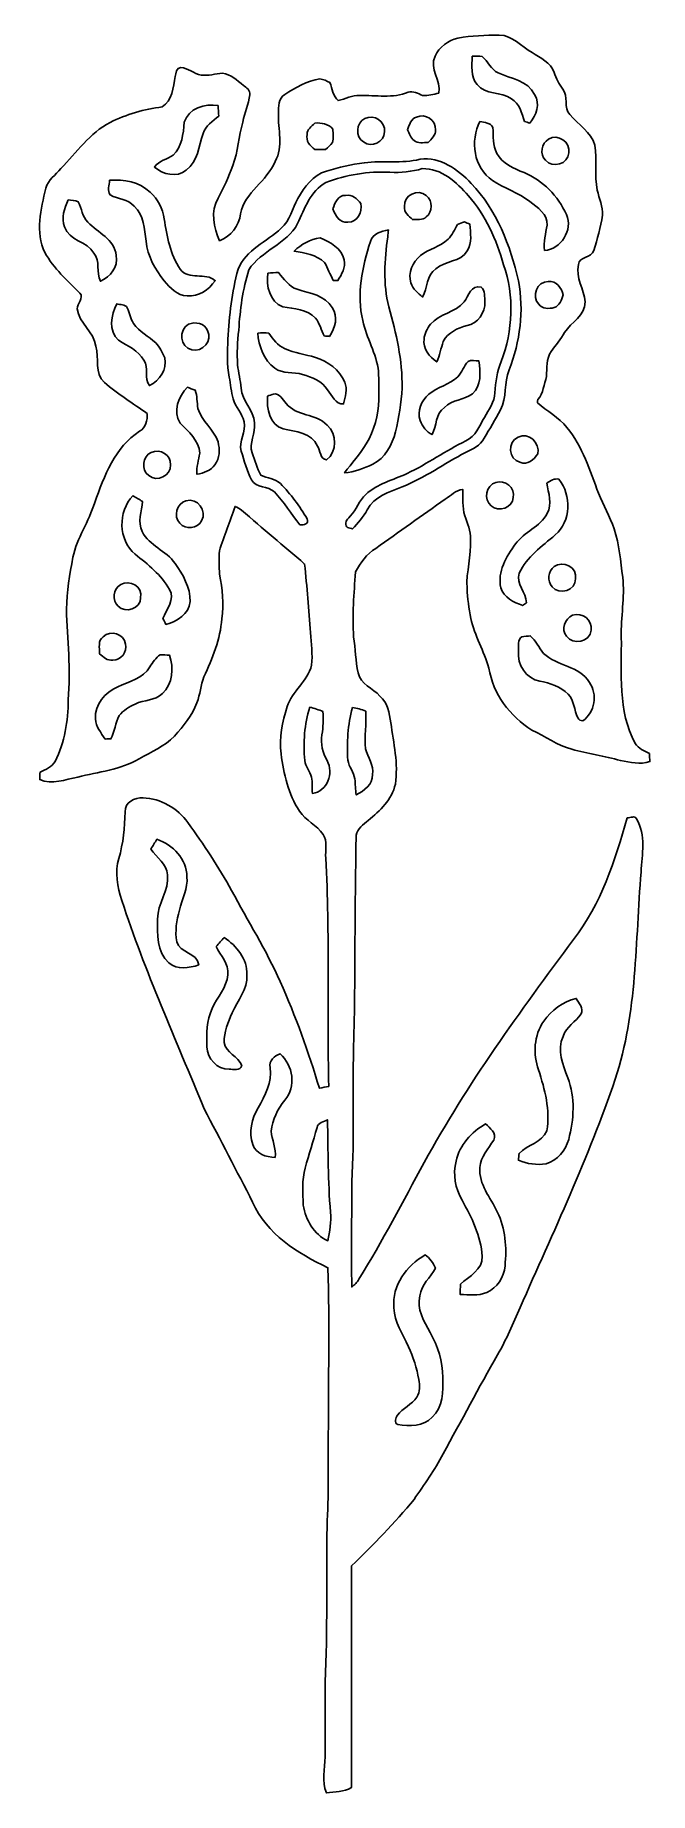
# Model space of a CAD drawing. Header units: centimetres. Extents: x -4.7 to 4.6, y -13.4 to 13.3.
import ezdxf

# ---------------------------------------------------------------- set-up
doc = ezdxf.new("R2010")
doc.units = ezdxf.units.CM
doc.header["$MEASUREMENT"] = 0
doc.layers.add('Camada 1', color=7, linetype='Continuous')

msp = doc.modelspace()

# ---------------------------------------------------------------- linework, layer by layer
at = {"layer": 'Camada 1', "color": 156}
for points, knots in [([(1.35466, 12.93001), (1.41605, 13.07006), (1.55397, 13.17025), (1.7011, 13.20482), (1.7011, 13.20482), (1.90746, 13.24327), (2.11807, 13.24892), (2.32728, 13.25033), (2.32728, 13.25033), (2.53012, 13.25033), (2.66135, 13.07782), (2.82434, 12.98539), (2.82434, 12.98539), (2.94993, 12.90532), (3.10409, 12.83511), (3.15982, 12.68589), (3.15982, 12.68589), (3.19122, 12.59522), (3.22967, 12.50667), (3.28999, 12.43117), (3.28999, 12.43117), (3.38278, 12.32182), (3.29635, 12.15213), (3.39724, 12.04665), (3.39724, 12.04665), (3.52319, 11.89354), (3.71651, 11.78171), (3.77684, 11.5838), (3.77684, 11.5838), (3.81494, 11.35803), (3.76624, 11.12625), (3.81246, 10.90153), (3.81246, 10.90153), (3.83928, 10.77524), (3.89784, 10.65212), (3.88972, 10.52053), (3.88972, 10.52053), (3.86537, 10.33921), (3.81353, 10.16282), (3.75884, 9.98855), (3.75884, 9.98855), (3.73027, 9.8686), (3.54047, 9.90353), (3.52636, 9.77406), (3.52636, 9.77406), (3.48438, 9.57685), (3.60856, 9.3987), (3.62973, 9.2075), (3.62973, 9.2075), (3.62973, 9.00007), (3.41736, 8.90023), (3.31681, 8.74501), (3.31681, 8.74501), (3.2572, 8.6434), (3.18276, 8.55274), (3.11467, 8.45784), (3.11467, 8.45784), (3.03847, 8.34602), (3.05187, 8.20632), (3.04341, 8.07825), (3.04341, 8.07825), (3.00743, 7.95867), (2.99507, 7.82637), (2.91182, 7.72724), (2.91182, 7.72724), (2.91041, 7.71489), (2.90724, 7.69055), (2.90583, 7.67856), (2.90583, 7.67856), (3.05047, 7.54873), (3.23215, 7.46195), (3.35314, 7.30637), (3.35314, 7.30637), (3.5888, 7.01533), (3.7024, 6.65232), (3.83222, 6.30731), (3.83222, 6.30731), (3.90031, 6.12352), (4.00826, 5.95736), (4.06752, 5.77003), (4.06752, 5.77003), (4.14689, 5.53191), (4.16418, 5.28002), (4.19805, 5.03273), (4.19805, 5.03273), (4.23545, 4.73075), (4.1656, 4.43018), (4.17688, 4.12784), (4.17688, 4.12784), (4.18394, 3.58739), (4.12221, 3.01096), (4.38538, 2.516), (4.38538, 2.516), (4.43793, 2.44157), (4.52508, 2.40454), (4.6034, 2.36326), (4.6034, 2.36326), (4.60516, 2.32304), (4.60691, 2.28282), (4.60903, 2.24225), (4.60903, 2.24225), (4.46439, 2.19004), (4.30917, 2.2359), (4.16312, 2.25777), (4.16312, 2.25777), (3.92041, 2.32762), (3.66854, 2.35795), (3.42652, 2.43028), (3.42652, 2.43028), (3.20674, 2.48496), (3.02331, 2.6229), (2.82187, 2.71921), (2.82187, 2.71921), (2.49132, 2.92417), (2.22815, 3.26848), (2.17204, 3.65865), (2.17204, 3.65865), (2.09337, 3.91371), (1.95757, 4.15008), (1.89547, 4.41113), (1.89547, 4.41113), (1.86901, 4.56247), (1.8475, 4.71523), (1.83938, 4.86867), (1.83938, 4.86867), (1.82457, 5.1181), (1.90923, 5.36081), (1.89123, 5.61021), (1.89123, 5.61021), (1.89934, 5.73617), (1.8436, 5.85116), (1.80693, 5.96793), (1.80693, 5.96793), (1.76106, 6.09599), (1.78152, 6.23393), (1.77375, 6.36693), (1.77375, 6.36693), (1.66863, 6.35423), (1.59349, 6.27415), (1.50953, 6.21841), (1.50953, 6.21841), (1.15746, 5.97076), (0.8061, 5.7224), (0.45544, 5.47334), (0.45544, 5.47334), (0.31784, 5.3908), (0.22331, 5.25497), (0.15168, 5.11493), (0.15168, 5.11493), (0.12276, 4.7893), (0.10266, 4.46017), (0.11959, 4.13315), (0.11959, 4.13315), (0.14746, 3.95111), (0.15346, 3.7659), (0.18767, 3.58527), (0.18767, 3.58527), (0.2293, 3.41558), (0.41063, 3.35244), (0.51964, 3.23427), (0.51964, 3.23427), (0.63923, 3.13443), (0.6597, 2.97285), (0.68509, 2.82892), (0.68509, 2.82892), (0.72565, 2.52165), (0.80044, 2.21156), (0.75352, 1.90041), (0.75352, 1.90041), (0.7045, 1.66546), (0.51893, 1.49647), (0.34149, 1.35078), (0.34149, 1.35078), (0.26952, 1.28763), (0.17814, 1.22519), (0.16016, 1.1243), (0.16016, 1.1243), (0.13616, 0.04409), (0.14781, -1.03716), (0.121, -2.11737), (0.121, -2.11737), (0.103, -2.78694), (0.13299, -3.45792), (0.09455, -4.12679), (0.09455, -4.12679), (0.09525, -4.65842), (0.07972, -5.19041), (0.09384, -5.72169), (0.09384, -5.72169), (0.1337, -5.68607), (0.17426, -5.64973), (0.20143, -5.6028), (0.20143, -5.6028), (0.55774, -5.02813), (0.86783, -4.42701), (1.19133, -3.83399), (1.19133, -3.83399), (1.83973, -2.64125), (2.64512, -1.5441), (3.45193, -0.45578), (3.45193, -0.45578), (3.86785, 0.08361), (4.08586, 0.74083), (4.26614, 1.38888), (4.26614, 1.38888), (4.31129, 1.38959), (4.3808, 1.42733), (4.40865, 1.37337), (4.40865, 1.37337), (4.55329, 1.12854), (4.4898, 0.83609), (4.47569, 0.56832), (4.47569, 0.56832), (4.38891, -0.48119), (4.41995, -1.55963), (4.08515, -2.5721), (4.08515, -2.5721), (3.67911, -3.75496), (3.14959, -4.8895), (2.643, -6.03108), (2.643, -6.03108), (2.53434, -6.27203), (2.43769, -6.51968), (2.30152, -6.74722), (2.30152, -6.74722), (2.02035, -7.24464), (1.75012, -7.74876), (1.47778, -8.25146), (1.47778, -8.25146), (1.35325, -8.49453), (1.1885, -8.71361), (1.03645, -8.93974), (1.03645, -8.93974), (0.74507, -9.29674), (0.41875, -9.62377), (0.09065, -9.94692), (0.09065, -9.94692), (0.08502, -11.06699), (0.09243, -12.18706), (0.08678, -13.30749), (0.08678, -13.30749), (-0.02821, -13.37132), (-0.16369, -13.37203), (-0.29104, -13.3865), (-0.29104, -13.3865), (-0.37041, -13.21364), (-0.3108, -13.02315), (-0.31255, -12.84216), (-0.31255, -12.84216), (-0.30973, -12.4647), (-0.31043, -12.08722), (-0.31114, -11.70975), (-0.31114, -11.70975), (-0.2741, -10.92341), (-0.29069, -10.13529), (-0.28222, -9.3479), (-0.28222, -9.3479), (-0.25435, -8.88929), (-0.27164, -8.42892), (-0.26212, -7.9696), (-0.26212, -7.9696), (-0.26175, -7.12257), (-0.24341, -6.2752), (-0.26846, -5.42819), (-0.26846, -5.42819), (-0.72602, -5.21299), (-1.19661, -4.91737), (-1.40899, -4.43723), (-1.40899, -4.43723), (-1.64747, -3.96168), (-1.90076, -3.49355), (-2.14136, -3.01941), (-2.14136, -3.01941), (-2.57562, -1.9745), (-3.03883, -0.93909), (-3.3909, 0.13794), (-3.3909, 0.13794), (-3.45934, 0.34183), (-3.49815, 0.56409), (-3.43605, 0.77435), (-3.43605, 0.77435), (-3.36902, 1.004), (-3.34539, 1.24249), (-3.34115, 1.48061), (-3.34115, 1.48061), (-3.35173, 1.62382), (-3.19334, 1.70039), (-3.06987, 1.69367), (-3.06987, 1.69367), (-2.80175, 1.68098), (-2.54494, 1.53492), (-2.38901, 1.31762), (-2.38901, 1.31762), (-2.1537, 0.9839), (-1.92088, 0.64735), (-1.72755, 0.28716), (-1.72755, 0.28716), (-1.48025, -0.17215), (-1.20332, -0.6156), (-0.99165, -1.09326), (-0.99165, -1.09326), (-0.75564, -1.61678), (-0.56198, -2.1583), (-0.39758, -2.70827), (-0.39758, -2.70827), (-0.35031, -2.69945), (-0.30268, -2.69027), (-0.25505, -2.68111), (-0.25505, -2.68111), (-0.28575, -1.52752), (-0.23459, -0.37253), (-0.30161, 0.77964), (-0.30161, 0.77964), (-0.31184, 0.89923), (-0.27094, 1.03046), (-0.34149, 1.13805), (-0.34149, 1.13805), (-0.43356, 1.28128), (-0.60607, 1.34654), (-0.69885, 1.48978), (-0.69885, 1.48978), (-0.86959, 1.74659), (-0.93802, 2.05634), (-0.9779, 2.35761), (-0.9779, 2.35761), (-1.01247, 2.59997), (-0.9599, 2.84409), (-0.88652, 3.0741), (-0.88652, 3.0741), (-0.8068, 3.30834), (-0.57996, 3.45968), (-0.5154, 3.70099), (-0.5154, 3.70099), (-0.496, 3.86574), (-0.52246, 4.03153), (-0.53445, 4.19593), (-0.53445, 4.19593), (-0.55774, 4.54306), (-0.58561, 4.88984), (-0.62123, 5.23592), (-0.62123, 5.23592), (-0.94014, 5.5065), (-1.25801, 5.77849), (-1.57551, 6.05084), (-1.57551, 6.05084), (-1.60479, 6.07694), (-1.64146, 6.09177), (-1.67604, 6.10763), (-1.67604, 6.10763), (-1.75401, 5.88291), (-1.8408, 5.66137), (-1.91311, 5.43453), (-1.91311, 5.43453), (-1.91981, 5.31671), (-1.92088, 5.19782), (-1.90958, 5.08), (-1.90958, 5.08), (-1.86901, 4.8588), (-1.8415, 4.63125), (-1.87819, 4.40725), (-1.87819, 4.40725), (-1.8923, 4.09468), (-2.02247, 3.80541), (-2.14595, 3.52354), (-2.14595, 3.52354), (-2.20169, 3.39972), (-2.20203, 3.26002), (-2.25248, 3.13443), (-2.25248, 3.13443), (-2.32587, 2.94216), (-2.45604, 2.77812), (-2.59396, 2.62854), (-2.59396, 2.62854), (-2.74179, 2.47049), (-2.94604, 2.39182), (-3.12844, 2.28389), (-3.12844, 2.28389), (-3.411, 2.11454), (-3.7458, 2.08455), (-4.0594, 2.008), (-4.0594, 2.008), (-4.24461, 1.96532), (-4.45099, 1.89476), (-4.63515, 1.96778), (-4.63515, 1.96778), (-4.63408, 1.99565), (-4.63125, 2.05139), (-4.62986, 2.07926), (-4.62986, 2.07926), (-4.54589, 2.12195), (-4.44923, 2.16005), (-4.39878, 2.24508), (-4.39878, 2.24508), (-4.26013, 2.53434), (-4.19981, 2.85537), (-4.20441, 3.17534), (-4.20441, 3.17534), (-4.1656, 3.63395), (-4.21252, 4.09327), (-4.23157, 4.55153), (-4.23157, 4.55153), (-4.22134, 4.81576), (-4.18287, 5.07824), (-4.13173, 5.33752), (-4.13173, 5.33752), (-4.07175, 5.63279), (-3.88832, 5.88081), (-3.80188, 6.16691), (-3.80188, 6.16691), (-3.65441, 6.56483), (-3.49885, 7.01004), (-3.12103, 7.24746), (-3.12103, 7.24746), (-3.02965, 7.3025), (-3.00073, 7.41539), (-3.00567, 7.51592), (-3.00567, 7.51592), (-3.22262, 7.67115), (-3.45298, 7.81085), (-3.65371, 7.98759), (-3.65371, 7.98759), (-3.81458, 8.12587), (-3.72991, 8.35554), (-3.78495, 8.53474), (-3.78495, 8.53474), (-3.81105, 8.75735), (-4.04213, 8.88188), (-4.06681, 9.10378), (-4.06681, 9.10378), (-4.07282, 9.18527), (-3.95851, 9.2657), (-4.02519, 9.34155), (-4.02519, 9.34155), (-4.21745, 9.53099), (-4.42348, 9.71726), (-4.55648, 9.95538), (-4.55648, 9.95538), (-4.70393, 10.26689), (-4.6168, 10.61402), (-4.54235, 10.93187), (-4.54235, 10.93187), (-4.50639, 11.0564), (-4.39525, 11.13437), (-4.31375, 11.22785), (-4.31375, 11.22785), (-4.07846, 11.47303), (-3.87702, 11.76549), (-3.5687, 11.92671), (-3.5687, 11.92671), (-3.3221, 12.05089), (-3.05257, 12.13061), (-2.77812, 12.16166), (-2.77812, 12.16166), (-2.62466, 12.25761), (-2.60914, 12.46187), (-2.58514, 12.62415), (-2.58514, 12.62415), (-2.57104, 12.67318), (-2.56433, 12.75785), (-2.49802, 12.75855), (-2.49802, 12.75855), (-2.38619, 12.75362), (-2.29975, 12.66436), (-2.19109, 12.64567), (-2.19109, 12.64567), (-2.08209, 12.63261), (-1.97555, 12.66472), (-1.86796, 12.67389), (-1.86796, 12.67389), (-1.74025, 12.65943), (-1.64429, 12.56665), (-1.54905, 12.48974), (-1.54905, 12.48974), (-1.50741, 12.44917), (-1.43581, 12.41742), (-1.45204, 12.34686), (-1.45204, 12.34686), (-1.47038, 12.20505), (-1.52505, 12.07205), (-1.55821, 11.93376), (-1.55821, 11.93376), (-1.62348, 11.71715), (-1.62947, 11.48644), (-1.70744, 11.27301), (-1.70744, 11.27301), (-1.77411, 11.10509), (-1.84326, 10.93752), (-1.93145, 10.77912), (-1.93145, 10.77912), (-2.04576, 10.58262), (-2.00483, 10.33073), (-1.90887, 10.1353), (-1.90887, 10.1353), (-1.74412, 10.20091), (-1.60972, 10.36249), (-1.59419, 10.5424), (-1.59419, 10.5424), (-1.53105, 10.87225), (-1.18886, 11.03524), (-1.0682, 11.33651), (-1.0682, 11.33651), (-0.93556, 11.56088), (-1.02763, 11.82229), (-1.01881, 12.06464), (-1.01881, 12.06464), (-1.01599, 12.16413), (-1.02129, 12.29395), (-0.92251, 12.35215), (-0.92251, 12.35215), (-0.75881, 12.45517), (-0.58632, 12.55959), (-0.39088, 12.58675), (-0.39088, 12.58675), (-0.33584, 12.58428), (-0.28787, 12.55183), (-0.23812, 12.53101), (-0.23812, 12.53101), (-0.20284, 12.43824), (-0.19015, 12.32887), (-0.1143, 12.25796), (-0.1143, 12.25796), (-0.00565, 12.28336), (0.09701, 12.34193), (0.21201, 12.33416), (0.21201, 12.33416), (0.45685, 12.34651), (0.71542, 12.28478), (0.94862, 12.38603), (0.94862, 12.38603), (1.02376, 12.40895), (1.09677, 12.36238), (1.16557, 12.33734), (1.16557, 12.33734), (1.24919, 12.33346), (1.33103, 12.3518), (1.41181, 12.37156), (1.41181, 12.37156), (1.4485, 12.56558), (1.26646, 12.74268), (1.35466, 12.93001)], [0, 0, 0, 0, 0.00735294, 0.00735294, 0.00735294, 0.00735294, 0.01470588, 0.01470588, 0.01470588, 0.01470588, 0.02205882, 0.02205882, 0.02205882, 0.02205882, 0.02941176, 0.02941176, 0.02941176, 0.02941176, 0.03676471, 0.03676471, 0.03676471, 0.03676471, 0.04411765, 0.04411765, 0.04411765, 0.04411765, 0.05147059, 0.05147059, 0.05147059, 0.05147059, 0.05882353, 0.05882353, 0.05882353, 0.05882353, 0.06617647, 0.06617647, 0.06617647, 0.06617647, 0.07352941, 0.07352941, 0.07352941, 0.07352941, 0.08088235, 0.08088235, 0.08088235, 0.08088235, 0.08823529, 0.08823529, 0.08823529, 0.08823529, 0.09558824, 0.09558824, 0.09558824, 0.09558824, 0.10294118, 0.10294118, 0.10294118, 0.10294118, 0.11029412, 0.11029412, 0.11029412, 0.11029412, 0.11764706, 0.11764706, 0.11764706, 0.11764706, 0.125, 0.125, 0.125, 0.125, 0.13235294, 0.13235294, 0.13235294, 0.13235294, 0.13970588, 0.13970588, 0.13970588, 0.13970588, 0.14705882, 0.14705882, 0.14705882, 0.14705882, 0.15441176, 0.15441176, 0.15441176, 0.15441176, 0.16176471, 0.16176471, 0.16176471, 0.16176471, 0.16911765, 0.16911765, 0.16911765, 0.16911765, 0.17647059, 0.17647059, 0.17647059, 0.17647059, 0.18382353, 0.18382353, 0.18382353, 0.18382353, 0.19117647, 0.19117647, 0.19117647, 0.19117647, 0.19852941, 0.19852941, 0.19852941, 0.19852941, 0.20588235, 0.20588235, 0.20588235, 0.20588235, 0.21323529, 0.21323529, 0.21323529, 0.21323529, 0.22058824, 0.22058824, 0.22058824, 0.22058824, 0.22794118, 0.22794118, 0.22794118, 0.22794118, 0.23529412, 0.23529412, 0.23529412, 0.23529412, 0.24264706, 0.24264706, 0.24264706, 0.24264706, 0.25, 0.25, 0.25, 0.25, 0.25735294, 0.25735294, 0.25735294, 0.25735294, 0.26470588, 0.26470588, 0.26470588, 0.26470588, 0.27205882, 0.27205882, 0.27205882, 0.27205882, 0.27941176, 0.27941176, 0.27941176, 0.27941176, 0.28676471, 0.28676471, 0.28676471, 0.28676471, 0.29411765, 0.29411765, 0.29411765, 0.29411765, 0.30147059, 0.30147059, 0.30147059, 0.30147059, 0.30882353, 0.30882353, 0.30882353, 0.30882353, 0.31617647, 0.31617647, 0.31617647, 0.31617647, 0.32352941, 0.32352941, 0.32352941, 0.32352941, 0.33088235, 0.33088235, 0.33088235, 0.33088235, 0.33823529, 0.33823529, 0.33823529, 0.33823529, 0.34558824, 0.34558824, 0.34558824, 0.34558824, 0.35294118, 0.35294118, 0.35294118, 0.35294118, 0.36029412, 0.36029412, 0.36029412, 0.36029412, 0.36764706, 0.36764706, 0.36764706, 0.36764706, 0.375, 0.375, 0.375, 0.375, 0.38235294, 0.38235294, 0.38235294, 0.38235294, 0.38970588, 0.38970588, 0.38970588, 0.38970588, 0.39705882, 0.39705882, 0.39705882, 0.39705882, 0.40441176, 0.40441176, 0.40441176, 0.40441176, 0.41176471, 0.41176471, 0.41176471, 0.41176471, 0.41911765, 0.41911765, 0.41911765, 0.41911765, 0.42647059, 0.42647059, 0.42647059, 0.42647059, 0.43382353, 0.43382353, 0.43382353, 0.43382353, 0.44117647, 0.44117647, 0.44117647, 0.44117647, 0.44852941, 0.44852941, 0.44852941, 0.44852941, 0.45588235, 0.45588235, 0.45588235, 0.45588235, 0.46323529, 0.46323529, 0.46323529, 0.46323529, 0.47058824, 0.47058824, 0.47058824, 0.47058824, 0.47794118, 0.47794118, 0.47794118, 0.47794118, 0.48529412, 0.48529412, 0.48529412, 0.48529412, 0.49264706, 0.49264706, 0.49264706, 0.49264706, 0.5, 0.5, 0.5, 0.5, 0.50735294, 0.50735294, 0.50735294, 0.50735294, 0.51470588, 0.51470588, 0.51470588, 0.51470588, 0.52205882, 0.52205882, 0.52205882, 0.52205882, 0.52941176, 0.52941176, 0.52941176, 0.52941176, 0.53676471, 0.53676471, 0.53676471, 0.53676471, 0.54411765, 0.54411765, 0.54411765, 0.54411765, 0.55147059, 0.55147059, 0.55147059, 0.55147059, 0.55882353, 0.55882353, 0.55882353, 0.55882353, 0.56617647, 0.56617647, 0.56617647, 0.56617647, 0.57352941, 0.57352941, 0.57352941, 0.57352941, 0.58088235, 0.58088235, 0.58088235, 0.58088235, 0.58823529, 0.58823529, 0.58823529, 0.58823529, 0.59558824, 0.59558824, 0.59558824, 0.59558824, 0.60294118, 0.60294118, 0.60294118, 0.60294118, 0.61029412, 0.61029412, 0.61029412, 0.61029412, 0.61764706, 0.61764706, 0.61764706, 0.61764706, 0.625, 0.625, 0.625, 0.625, 0.63235294, 0.63235294, 0.63235294, 0.63235294, 0.63970588, 0.63970588, 0.63970588, 0.63970588, 0.64705882, 0.64705882, 0.64705882, 0.64705882, 0.65441176, 0.65441176, 0.65441176, 0.65441176, 0.66176471, 0.66176471, 0.66176471, 0.66176471, 0.66911765, 0.66911765, 0.66911765, 0.66911765, 0.67647059, 0.67647059, 0.67647059, 0.67647059, 0.68382353, 0.68382353, 0.68382353, 0.68382353, 0.69117647, 0.69117647, 0.69117647, 0.69117647, 0.69852941, 0.69852941, 0.69852941, 0.69852941, 0.70588235, 0.70588235, 0.70588235, 0.70588235, 0.71323529, 0.71323529, 0.71323529, 0.71323529, 0.72058824, 0.72058824, 0.72058824, 0.72058824, 0.72794118, 0.72794118, 0.72794118, 0.72794118, 0.73529412, 0.73529412, 0.73529412, 0.73529412, 0.74264706, 0.74264706, 0.74264706, 0.74264706, 0.75, 0.75, 0.75, 0.75, 0.75735294, 0.75735294, 0.75735294, 0.75735294, 0.76470588, 0.76470588, 0.76470588, 0.76470588, 0.77205882, 0.77205882, 0.77205882, 0.77205882, 0.77941176, 0.77941176, 0.77941176, 0.77941176, 0.78676471, 0.78676471, 0.78676471, 0.78676471, 0.79411765, 0.79411765, 0.79411765, 0.79411765, 0.80147059, 0.80147059, 0.80147059, 0.80147059, 0.80882353, 0.80882353, 0.80882353, 0.80882353, 0.81617647, 0.81617647, 0.81617647, 0.81617647, 0.82352941, 0.82352941, 0.82352941, 0.82352941, 0.83088235, 0.83088235, 0.83088235, 0.83088235, 0.83823529, 0.83823529, 0.83823529, 0.83823529, 0.84558824, 0.84558824, 0.84558824, 0.84558824, 0.85294118, 0.85294118, 0.85294118, 0.85294118, 0.86029412, 0.86029412, 0.86029412, 0.86029412, 0.86764706, 0.86764706, 0.86764706, 0.86764706, 0.875, 0.875, 0.875, 0.875, 0.88235294, 0.88235294, 0.88235294, 0.88235294, 0.88970588, 0.88970588, 0.88970588, 0.88970588, 0.89705882, 0.89705882, 0.89705882, 0.89705882, 0.90441176, 0.90441176, 0.90441176, 0.90441176, 0.91176471, 0.91176471, 0.91176471, 0.91176471, 0.91911765, 0.91911765, 0.91911765, 0.91911765, 0.92647059, 0.92647059, 0.92647059, 0.92647059, 0.93382353, 0.93382353, 0.93382353, 0.93382353, 0.94117647, 0.94117647, 0.94117647, 0.94117647, 0.94852941, 0.94852941, 0.94852941, 0.94852941, 0.95588235, 0.95588235, 0.95588235, 0.95588235, 0.96323529, 0.96323529, 0.96323529, 0.96323529, 0.97058824, 0.97058824, 0.97058824, 0.97058824, 0.97794118, 0.97794118, 0.97794118, 0.97794118, 0.98529412, 0.98529412, 0.98529412, 0.98529412, 1, 1, 1, 1]), ([(1.9184, 12.93071), (1.9184, 12.93071), (1.9184, 12.93071), (1.9184, 12.93071), (1.9184, 12.93071), (1.91381, 12.78678), (1.88877, 12.62168), (1.99354, 12.5042), (1.99354, 12.5042), (2.11807, 12.33875), (2.35761, 12.40542), (2.51178, 12.28442), (2.51178, 12.28442), (2.64266, 12.22057), (2.66171, 12.06464), (2.71039, 11.94258), (2.71039, 11.94258), (2.73049, 11.93658), (2.77035, 11.92459), (2.79047, 11.9186), (2.79047, 11.9186), (2.88642, 12.03889), (2.9538, 12.20752), (2.86385, 12.35145), (2.86385, 12.35145), (2.75943, 12.56629), (2.5026, 12.58605), (2.3121, 12.68095), (2.3121, 12.68095), (2.19745, 12.72716), (2.15864, 12.85486), (2.06833, 12.92859), (2.06833, 12.92859), (2.0186, 12.93636), (1.96814, 12.93177), (1.9184, 12.93071)], [0, 0, 0, 0, 0.1, 0.1, 0.1, 0.1, 0.2, 0.2, 0.2, 0.2, 0.3, 0.3, 0.3, 0.3, 0.4, 0.4, 0.4, 0.4, 0.5, 0.5, 0.5, 0.5, 0.6, 0.6, 0.6, 0.6, 0.7, 0.7, 0.7, 0.7, 0.8, 0.8, 0.8, 0.8, 1, 1, 1, 1]), ([(-2.44403, 11.93023), (-2.44403, 11.93023), (-2.44403, 11.93023), (-2.44403, 11.93023), (-2.44403, 11.93023), (-2.45957, 11.75631), (-2.48002, 11.56123), (-2.6109, 11.43176), (-2.6109, 11.43176), (-2.70544, 11.36896), (-2.82716, 11.34779), (-2.89806, 11.25184), (-2.89806, 11.25184), (-2.76647, 11.13931), (-2.56187, 11.08498), (-2.41687, 11.20562), (-2.41687, 11.20562), (-2.23485, 11.33192), (-2.23061, 11.56899), (-2.16005, 11.75843), (-2.16005, 11.75843), (-2.12195, 11.87731), (-2.01117, 11.9454), (-1.92229, 12.02407), (-1.92229, 12.02407), (-1.92546, 12.07698), (-1.92829, 12.12956), (-1.93145, 12.18247), (-1.93145, 12.18247), (-2.12972, 12.21457), (-2.38407, 12.14578), (-2.44403, 11.93023)], [0, 0, 0, 0, 0.11111111, 0.11111111, 0.11111111, 0.11111111, 0.22222222, 0.22222222, 0.22222222, 0.22222222, 0.33333333, 0.33333333, 0.33333333, 0.33333333, 0.44444444, 0.44444444, 0.44444444, 0.44444444, 0.55555556, 0.55555556, 0.55555556, 0.55555556, 0.66666667, 0.66666667, 0.66666667, 0.66666667, 0.77777778, 0.77777778, 0.77777778, 0.77777778, 1, 1, 1, 1]), ([(0.29104, 11.98491), (0.29104, 11.98491), (0.29104, 11.98491), (0.29104, 11.98491), (0.29104, 11.98491), (0.15662, 11.92424), (0.14357, 11.70587), (0.27164, 11.63143), (0.27164, 11.63143), (0.38876, 11.53548), (0.5916, 11.63143), (0.58737, 11.78454), (0.58737, 11.78454), (0.61277, 11.94188), (0.42686, 12.06217), (0.29104, 11.98491)], [0, 0, 0, 0, 0.2, 0.2, 0.2, 0.2, 0.4, 0.4, 0.4, 0.4, 0.6, 0.6, 0.6, 0.6, 1, 1, 1, 1]), ([(1.07492, 12.00996), (1.07492, 12.00996), (1.07492, 12.00996), (1.07492, 12.00996), (1.07492, 12.00996), (0.98743, 11.98562), (0.96767, 11.88966), (0.93627, 11.81734), (0.93627, 11.81734), (0.96273, 11.75914), (0.98178, 11.69211), (1.03681, 11.65331), (1.03681, 11.65331), (1.09502, 11.60144), (1.17863, 11.62685), (1.24919, 11.62226), (1.24919, 11.62226), (1.2975, 11.67906), (1.37159, 11.73162), (1.35995, 11.81593), (1.35995, 11.81593), (1.37548, 11.96057), (1.20438, 12.07028), (1.07492, 12.00996)], [0, 0, 0, 0, 0.14285714, 0.14285714, 0.14285714, 0.14285714, 0.28571429, 0.28571429, 0.28571429, 0.28571429, 0.42857143, 0.42857143, 0.42857143, 0.42857143, 0.57142857, 0.57142857, 0.57142857, 0.57142857, 0.71428571, 0.71428571, 0.71428571, 0.71428571, 1, 1, 1, 1]), ([(-0.58454, 11.74644), (-0.58454, 11.74644), (-0.58454, 11.74644), (-0.58454, 11.74644), (-0.58454, 11.74644), (-0.6043, 11.64907), (-0.54081, 11.5697), (-0.46601, 11.51784), (-0.46601, 11.51784), (-0.41205, 11.51784), (-0.35806, 11.51748), (-0.30373, 11.51678), (-0.30373, 11.51678), (-0.26775, 11.55135), (-0.22789, 11.58309), (-0.19755, 11.62332), (-0.19755, 11.62332), (-0.17814, 11.68964), (-0.19156, 11.75948), (-0.19297, 11.82722), (-0.19297, 11.82722), (-0.26458, 11.90448), (-0.36405, 11.92776), (-0.46637, 11.91683), (-0.46637, 11.91683), (-0.51469, 11.86708), (-0.58737, 11.82546), (-0.58454, 11.74644)], [0, 0, 0, 0, 0.125, 0.125, 0.125, 0.125, 0.25, 0.25, 0.25, 0.25, 0.375, 0.375, 0.375, 0.375, 0.5, 0.5, 0.5, 0.5, 0.625, 0.625, 0.625, 0.625, 0.75, 0.75, 0.75, 0.75, 1, 1, 1, 1]), ([(2.03517, 11.94329), (2.03517, 11.94329), (2.03517, 11.94329), (2.03517, 11.94329), (2.03517, 11.94329), (1.88136, 11.64942), (1.94203, 11.24338), (2.22284, 11.04758), (2.22284, 11.04758), (2.40558, 10.93152), (2.61584, 10.86272), (2.7894, 10.72973), (2.7894, 10.72973), (2.90547, 10.64012), (3.06563, 10.53888), (3.05257, 10.37096), (3.05257, 10.37096), (3.03354, 10.24395), (2.99154, 10.11837), (3.01308, 9.98784), (3.01308, 9.98784), (3.26284, 10.0023), (3.4484, 10.30146), (3.34539, 10.53288), (3.34539, 10.53288), (3.21768, 10.81158), (2.99049, 11.05146), (2.70333, 11.16718), (2.70333, 11.16718), (2.54706, 11.23068), (2.37418, 11.30087), (2.292, 11.45928), (2.292, 11.45928), (2.22003, 11.57816), (2.24472, 11.71998), (2.23166, 11.85086), (2.23166, 11.85086), (2.19709, 11.92671), (2.10397, 11.92388), (2.03517, 11.94329)], [0, 0, 0, 0, 0.09090909, 0.09090909, 0.09090909, 0.09090909, 0.18181818, 0.18181818, 0.18181818, 0.18181818, 0.27272727, 0.27272727, 0.27272727, 0.27272727, 0.36363636, 0.36363636, 0.36363636, 0.36363636, 0.45454545, 0.45454545, 0.45454545, 0.45454545, 0.54545455, 0.54545455, 0.54545455, 0.54545455, 0.63636364, 0.63636364, 0.63636364, 0.63636364, 0.72727273, 0.72727273, 0.72727273, 0.72727273, 0.81818182, 0.81818182, 0.81818182, 0.81818182, 1, 1, 1, 1]), ([(3.07552, 11.6727), (3.07552, 11.6727), (3.07552, 11.6727), (3.07552, 11.6727), (3.07552, 11.6727), (2.96228, 11.61485), (2.93933, 11.44305), (3.0286, 11.35486), (3.0286, 11.35486), (3.13019, 11.22715), (3.37467, 11.297), (3.38101, 11.46457), (3.38101, 11.46457), (3.41417, 11.6279), (3.21451, 11.76513), (3.07552, 11.6727)], [0, 0, 0, 0, 0.2, 0.2, 0.2, 0.2, 0.4, 0.4, 0.4, 0.4, 0.6, 0.6, 0.6, 0.6, 1, 1, 1, 1]), ([(0.28222, 11.31499), (0.28222, 11.31499), (0.28222, 11.31499), (0.28222, 11.31499), (0.28222, 11.31499), (0.08748, 11.29382), (-0.10337, 11.24408), (-0.29138, 11.18975), (-0.29138, 11.18975), (-0.49283, 11.12872), (-0.62583, 10.94986), (-0.72248, 10.77312), (-0.72248, 10.77312), (-0.80856, 10.62425), (-0.84242, 10.44186), (-0.97754, 10.32509), (-0.97754, 10.32509), (-1.19097, 10.1166), (-1.51377, 9.99912), (-1.62913, 9.70492), (-1.62913, 9.70492), (-1.72295, 9.35884), (-1.76213, 9.00041), (-1.78435, 8.6434), (-1.78435, 8.6434), (-1.78681, 8.45219), (-1.81044, 8.25641), (-1.76213, 8.06873), (-1.76213, 8.06873), (-1.73708, 7.96008), (-1.73884, 7.84613), (-1.70532, 7.73888), (-1.70532, 7.73888), (-1.66582, 7.61576), (-1.57161, 7.51804), (-1.53775, 7.39281), (-1.53775, 7.39281), (-1.4993, 7.23969), (-1.62772, 7.09612), (-1.58043, 6.94372), (-1.58043, 6.94372), (-1.53528, 6.79732), (-1.49506, 6.64632), (-1.42487, 6.50945), (-1.42487, 6.50945), (-1.3529, 6.38069), (-1.17722, 6.42267), (-1.0802, 6.32741), (-1.0802, 6.32741), (-0.9292, 6.1796), (-0.82797, 5.99086), (-0.69215, 5.8307), (-0.69215, 5.8307), (-0.62688, 5.82259), (-0.55738, 5.84059), (-0.58173, 5.92242), (-0.58173, 5.92242), (-0.69919, 6.11187), (-0.83043, 6.29673), (-0.98918, 6.45371), (-0.98918, 6.45371), (-1.06715, 6.53661), (-1.19167, 6.52921), (-1.28376, 6.58213), (-1.28376, 6.58213), (-1.3462, 6.68548), (-1.37266, 6.80614), (-1.41427, 6.91832), (-1.41427, 6.91832), (-1.47389, 7.07073), (-1.35643, 7.21924), (-1.38219, 7.37481), (-1.38219, 7.37481), (-1.38852, 7.57202), (-1.57585, 7.70431), (-1.5815, 7.90151), (-1.5815, 7.90151), (-1.59315, 8.0204), (-1.62312, 8.13647), (-1.639, 8.255), (-1.639, 8.255), (-1.64394, 8.43033), (-1.64358, 8.60707), (-1.6196, 8.78098), (-1.6196, 8.78098), (-1.59878, 9.08861), (-1.56138, 9.40082), (-1.46614, 9.69468), (-1.46614, 9.69468), (-1.28057, 9.98714), (-0.89252, 10.08203), (-0.72813, 10.39388), (-0.72813, 10.39388), (-0.62371, 10.62143), (-0.53057, 10.88918), (-0.30056, 11.01901), (-0.30056, 11.01901), (0.00811, 11.13472), (0.34183, 11.1894), (0.67168, 11.17176), (0.67168, 11.17176), (0.83643, 11.16541), (1.00295, 11.18093), (1.16134, 11.22785), (1.16134, 11.22785), (1.45133, 11.23632), (1.68275, 11.02218), (1.85949, 10.81617), (1.85949, 10.81617), (2.12336, 10.51983), (2.28528, 10.15012), (2.39323, 9.77159), (2.39323, 9.77159), (2.56292, 9.29886), (2.53118, 8.77147), (2.35832, 8.30403), (2.35832, 8.30403), (2.29551, 8.1534), (2.26976, 7.99182), (2.2606, 7.82954), (2.2606, 7.82954), (2.25636, 7.68879), (2.16853, 7.57555), (2.10326, 7.45737), (2.10326, 7.45737), (2.02211, 7.33036), (1.97131, 7.16667), (1.82209, 7.10247), (1.82209, 7.10247), (1.51553, 6.95466), (1.23859, 6.75393), (0.93169, 6.60717), (0.93169, 6.60717), (0.71861, 6.51121), (0.48365, 6.44806), (0.30444, 6.29072), (0.30444, 6.29072), (0.20778, 6.19512), (0.16403, 6.06), (0.0695, 5.96229), (0.0695, 5.96229), (0.04655, 5.92807), (0.00141, 5.90161), (0.00387, 5.85576), (0.00387, 5.85576), (-0.01305, 5.7866), (0.05749, 5.78026), (0.10617, 5.76684), (0.10617, 5.76684), (0.18591, 5.85893), (0.26846, 5.94995), (0.32666, 6.05788), (0.32666, 6.05788), (0.4311, 6.25863), (0.66286, 6.32566), (0.85689, 6.40715), (0.85689, 6.40715), (1.19944, 6.53625), (1.4926, 6.76275), (1.81856, 6.92538), (1.81856, 6.92538), (1.92263, 6.97971), (2.04116, 7.03121), (2.09937, 7.14058), (2.09937, 7.14058), (2.18086, 7.28415), (2.26835, 7.42456), (2.34526, 7.57061), (2.34526, 7.57061), (2.44615, 7.75864), (2.39535, 7.98336), (2.47755, 8.17738), (2.47755, 8.17738), (2.64337, 8.6039), (2.70474, 9.07591), (2.61866, 9.52747), (2.61866, 9.52747), (2.49414, 10.06333), (2.28988, 10.59956), (1.90394, 11.00384), (1.90394, 11.00384), (1.70497, 11.21268), (1.43228, 11.41377), (1.12747, 11.36967), (1.12747, 11.36967), (0.85054, 11.297), (0.56232, 11.36015), (0.28222, 11.31499)], [0, 0, 0, 0, 0.02083333, 0.02083333, 0.02083333, 0.02083333, 0.04166667, 0.04166667, 0.04166667, 0.04166667, 0.0625, 0.0625, 0.0625, 0.0625, 0.08333333, 0.08333333, 0.08333333, 0.08333333, 0.10416667, 0.10416667, 0.10416667, 0.10416667, 0.125, 0.125, 0.125, 0.125, 0.14583333, 0.14583333, 0.14583333, 0.14583333, 0.16666667, 0.16666667, 0.16666667, 0.16666667, 0.1875, 0.1875, 0.1875, 0.1875, 0.20833333, 0.20833333, 0.20833333, 0.20833333, 0.22916667, 0.22916667, 0.22916667, 0.22916667, 0.25, 0.25, 0.25, 0.25, 0.27083333, 0.27083333, 0.27083333, 0.27083333, 0.29166667, 0.29166667, 0.29166667, 0.29166667, 0.3125, 0.3125, 0.3125, 0.3125, 0.33333333, 0.33333333, 0.33333333, 0.33333333, 0.35416667, 0.35416667, 0.35416667, 0.35416667, 0.375, 0.375, 0.375, 0.375, 0.39583333, 0.39583333, 0.39583333, 0.39583333, 0.41666667, 0.41666667, 0.41666667, 0.41666667, 0.4375, 0.4375, 0.4375, 0.4375, 0.45833333, 0.45833333, 0.45833333, 0.45833333, 0.47916667, 0.47916667, 0.47916667, 0.47916667, 0.5, 0.5, 0.5, 0.5, 0.52083333, 0.52083333, 0.52083333, 0.52083333, 0.54166667, 0.54166667, 0.54166667, 0.54166667, 0.5625, 0.5625, 0.5625, 0.5625, 0.58333333, 0.58333333, 0.58333333, 0.58333333, 0.60416667, 0.60416667, 0.60416667, 0.60416667, 0.625, 0.625, 0.625, 0.625, 0.64583333, 0.64583333, 0.64583333, 0.64583333, 0.66666667, 0.66666667, 0.66666667, 0.66666667, 0.6875, 0.6875, 0.6875, 0.6875, 0.70833333, 0.70833333, 0.70833333, 0.70833333, 0.72916667, 0.72916667, 0.72916667, 0.72916667, 0.75, 0.75, 0.75, 0.75, 0.77083333, 0.77083333, 0.77083333, 0.77083333, 0.79166667, 0.79166667, 0.79166667, 0.79166667, 0.8125, 0.8125, 0.8125, 0.8125, 0.83333333, 0.83333333, 0.83333333, 0.83333333, 0.85416667, 0.85416667, 0.85416667, 0.85416667, 0.875, 0.875, 0.875, 0.875, 0.89583333, 0.89583333, 0.89583333, 0.89583333, 0.91666667, 0.91666667, 0.91666667, 0.91666667, 0.9375, 0.9375, 0.9375, 0.9375, 0.95833333, 0.95833333, 0.95833333, 0.95833333, 1, 1, 1, 1]), ([(-3.57645, 11.05076), (-3.57645, 11.05076), (-3.57645, 11.05076), (-3.57645, 11.05076), (-3.57645, 11.05076), (-3.58104, 10.97808), (-3.61492, 10.89342), (-3.56551, 10.82957), (-3.56551, 10.82957), (-3.45086, 10.76113), (-3.29706, 10.76818), (-3.2064, 10.65883), (-3.2064, 10.65883), (-3.05399, 10.52688), (-3.05082, 10.31169), (-3.02294, 10.12719), (-3.02294, 10.12719), (-3.00107, 9.90317), (-2.88783, 9.69891), (-2.74954, 9.5257), (-2.74954, 9.5257), (-2.65959, 9.41951), (-2.54881, 9.30451), (-2.39994, 9.29886), (-2.39994, 9.29886), (-2.22744, 9.28122), (-2.07044, 9.3927), (-1.9766, 9.52923), (-1.9766, 9.52923), (-2.12583, 9.66363), (-2.37808, 9.52958), (-2.50647, 9.70209), (-2.50647, 9.70209), (-2.65852, 9.92786), (-2.70827, 10.20339), (-2.74884, 10.46762), (-2.74884, 10.46762), (-2.7693, 10.62143), (-2.8448, 10.76642), (-2.96157, 10.86908), (-2.96157, 10.86908), (-3.12242, 11.02642), (-3.35986, 11.06699), (-3.57645, 11.05076)], [0, 0, 0, 0, 0.08333333, 0.08333333, 0.08333333, 0.08333333, 0.16666667, 0.16666667, 0.16666667, 0.16666667, 0.25, 0.25, 0.25, 0.25, 0.33333333, 0.33333333, 0.33333333, 0.33333333, 0.41666667, 0.41666667, 0.41666667, 0.41666667, 0.5, 0.5, 0.5, 0.5, 0.58333333, 0.58333333, 0.58333333, 0.58333333, 0.66666667, 0.66666667, 0.66666667, 0.66666667, 0.75, 0.75, 0.75, 0.75, 0.83333333, 0.83333333, 0.83333333, 0.83333333, 1, 1, 1, 1]), ([(0.89252, 10.65388), (0.89252, 10.65388), (0.89252, 10.65388), (0.89252, 10.65388), (0.89252, 10.65388), (0.877, 10.56357), (0.95815, 10.5103), (1.01247, 10.4542), (1.01247, 10.4542), (1.08162, 10.46268), (1.16416, 10.44081), (1.2199, 10.49478), (1.2199, 10.49478), (1.32291, 10.57027), (1.32221, 10.74208), (1.22202, 10.81969), (1.22202, 10.81969), (1.09855, 10.9287), (0.871, 10.82251), (0.89252, 10.65388)], [0, 0, 0, 0, 0.16666667, 0.16666667, 0.16666667, 0.16666667, 0.33333333, 0.33333333, 0.33333333, 0.33333333, 0.5, 0.5, 0.5, 0.5, 0.66666667, 0.66666667, 0.66666667, 0.66666667, 1, 1, 1, 1]), ([(-4.20616, 10.75407), (-4.20616, 10.75407), (-4.20616, 10.75407), (-4.20616, 10.75407), (-4.20616, 10.75407), (-4.25803, 10.62637), (-4.31341, 10.48032), (-4.25696, 10.34415), (-4.25696, 10.34415), (-4.1924, 10.13213), (-3.91759, 10.12966), (-3.81387, 9.94586), (-3.81387, 9.94586), (-3.7091, 9.82556), (-3.78707, 9.65517), (-3.71439, 9.52182), (-3.71439, 9.52182), (-3.56481, 9.5885), (-3.43887, 9.73878), (-3.47627, 9.91199), (-3.47627, 9.91199), (-3.49885, 10.1607), (-3.75708, 10.25454), (-3.90489, 10.41788), (-3.90489, 10.41788), (-3.99238, 10.49761), (-3.99345, 10.62531), (-4.05236, 10.72197), (-4.05236, 10.72197), (-4.09821, 10.7509), (-4.15466, 10.74702), (-4.20616, 10.75407)], [0, 0, 0, 0, 0.11111111, 0.11111111, 0.11111111, 0.11111111, 0.22222222, 0.22222222, 0.22222222, 0.22222222, 0.33333333, 0.33333333, 0.33333333, 0.33333333, 0.44444444, 0.44444444, 0.44444444, 0.44444444, 0.55555556, 0.55555556, 0.55555556, 0.55555556, 0.66666667, 0.66666667, 0.66666667, 0.66666667, 0.77777778, 0.77777778, 0.77777778, 0.77777778, 1, 1, 1, 1]), ([(-0.19332, 10.6179), (-0.19332, 10.6179), (-0.19332, 10.6179), (-0.19332, 10.6179), (-0.19332, 10.6179), (-0.15945, 10.5163), (-0.08995, 10.40165), (0.03457, 10.41717), (0.03457, 10.41717), (0.18379, 10.40977), (0.25364, 10.57168), (0.23142, 10.69939), (0.23142, 10.69939), (0.17144, 10.76783), (0.1023, 10.8465), (0, 10.82181), (0, 10.82181), (-0.11499, 10.82569), (-0.16333, 10.70892), (-0.19332, 10.6179)], [0, 0, 0, 0, 0.16666667, 0.16666667, 0.16666667, 0.16666667, 0.33333333, 0.33333333, 0.33333333, 0.33333333, 0.5, 0.5, 0.5, 0.5, 0.66666667, 0.66666667, 0.66666667, 0.66666667, 1, 1, 1, 1]), ([(1.69403, 10.3826), (1.69403, 10.3826), (1.69403, 10.3826), (1.69403, 10.3826), (1.69403, 10.3826), (1.65028, 10.30534), (1.61678, 10.21926), (1.55187, 10.15646), (1.55187, 10.15646), (1.43121, 10.0457), (1.26364, 10.00971), (1.13524, 9.91022), (1.13524, 9.91022), (1.01318, 9.81568), (0.94121, 9.64599), (0.98953, 9.49501), (0.98953, 9.49501), (1.01811, 9.40329), (1.09714, 9.34226), (1.16557, 9.28017), (1.16557, 9.28017), (1.24566, 9.41846), (1.21673, 9.61672), (1.36771, 9.7095), (1.36771, 9.7095), (1.50529, 9.83755), (1.74378, 9.80616), (1.8415, 9.98184), (1.8415, 9.98184), (1.92439, 10.10038), (1.88911, 10.25277), (1.88066, 10.38647), (1.88066, 10.38647), (1.85313, 10.39741), (1.82597, 10.40835), (1.79916, 10.41929), (1.79916, 10.41929), (1.76388, 10.40694), (1.72895, 10.39494), (1.69403, 10.3826)], [0, 0, 0, 0, 0.09090909, 0.09090909, 0.09090909, 0.09090909, 0.18181818, 0.18181818, 0.18181818, 0.18181818, 0.27272727, 0.27272727, 0.27272727, 0.27272727, 0.36363636, 0.36363636, 0.36363636, 0.36363636, 0.45454545, 0.45454545, 0.45454545, 0.45454545, 0.54545455, 0.54545455, 0.54545455, 0.54545455, 0.63636364, 0.63636364, 0.63636364, 0.63636364, 0.72727273, 0.72727273, 0.72727273, 0.72727273, 0.81818182, 0.81818182, 0.81818182, 0.81818182, 1, 1, 1, 1]), ([(-0.78034, 9.97832), (-0.78034, 9.97832), (-0.78034, 9.97832), (-0.78034, 9.97832), (-0.78034, 9.97832), (-0.61877, 9.9515), (-0.44272, 9.92258), (-0.31855, 9.80545), (-0.31855, 9.80545), (-0.26775, 9.71902), (-0.236, 9.62236), (-0.18837, 9.53381), (-0.18837, 9.53381), (-0.17039, 9.53346), (-0.13441, 9.5324), (-0.1164, 9.53205), (-0.1164, 9.53205), (-0.06139, 9.62589), (0.00528, 9.73032), (-0.02433, 9.84426), (-0.02433, 9.84426), (-0.05997, 10.01818), (-0.23459, 10.11625), (-0.38593, 10.17658), (-0.38593, 10.17658), (-0.53693, 10.16494), (-0.67098, 10.07744), (-0.78034, 9.97832)], [0, 0, 0, 0, 0.125, 0.125, 0.125, 0.125, 0.25, 0.25, 0.25, 0.25, 0.375, 0.375, 0.375, 0.375, 0.5, 0.5, 0.5, 0.5, 0.625, 0.625, 0.625, 0.625, 0.75, 0.75, 0.75, 0.75, 1, 1, 1, 1]), ([(0.3757, 10.12331), (0.3757, 10.12331), (0.3757, 10.12331), (0.3757, 10.12331), (0.3757, 10.12331), (0.25293, 9.73878), (0.16016, 9.32427), (0.26212, 8.92386), (0.26212, 8.92386), (0.3115, 8.65893), (0.46918, 8.4261), (0.49742, 8.15586), (0.49742, 8.15586), (0.50765, 8.01263), (0.50024, 7.86906), (0.5027, 7.72548), (0.5027, 7.72548), (0.50517, 7.49053), (0.42827, 7.26086), (0.31326, 7.05801), (0.31326, 7.05801), (0.22119, 6.89751), (0.08924, 6.76592), (-0.01622, 6.61528), (-0.01622, 6.61528), (0.13263, 6.63222), (0.27481, 6.68655), (0.41027, 6.74863), (0.41027, 6.74863), (0.60184, 6.83894), (0.70238, 7.04215), (0.75494, 7.23723), (0.75494, 7.23723), (0.80997, 7.45489), (0.84384, 7.67785), (0.85514, 7.90187), (0.85514, 7.90187), (0.86535, 8.32167), (0.76305, 8.73301), (0.6551, 9.13518), (0.6551, 9.13518), (0.56409, 9.48196), (0.58807, 9.84355), (0.63853, 10.19457), (0.63853, 10.19457), (0.64099, 10.22067), (0.64593, 10.27359), (0.6484, 10.30005), (0.6484, 10.30005), (0.54186, 10.27852), (0.40957, 10.24149), (0.3757, 10.12331)], [0, 0, 0, 0, 0.07142857, 0.07142857, 0.07142857, 0.07142857, 0.14285714, 0.14285714, 0.14285714, 0.14285714, 0.21428571, 0.21428571, 0.21428571, 0.21428571, 0.28571429, 0.28571429, 0.28571429, 0.28571429, 0.35714286, 0.35714286, 0.35714286, 0.35714286, 0.42857143, 0.42857143, 0.42857143, 0.42857143, 0.5, 0.5, 0.5, 0.5, 0.57142857, 0.57142857, 0.57142857, 0.57142857, 0.64285714, 0.64285714, 0.64285714, 0.64285714, 0.71428571, 0.71428571, 0.71428571, 0.71428571, 0.78571429, 0.78571429, 0.78571429, 0.78571429, 0.85714286, 0.85714286, 0.85714286, 0.85714286, 1, 1, 1, 1]), ([(-1.17897, 9.64423), (-1.17897, 9.64423), (-1.17897, 9.64423), (-1.17897, 9.64423), (-1.17897, 9.64423), (-1.20543, 9.45056), (-1.15181, 9.21208), (-0.95179, 9.132), (-0.95179, 9.132), (-0.77927, 9.10872), (-0.5849, 9.09355), (-0.45507, 8.96161), (-0.45507, 8.96161), (-0.39404, 8.88188), (-0.36829, 8.78169), (-0.32385, 8.69244), (-0.32385, 8.69244), (-0.30373, 8.69068), (-0.26353, 8.6875), (-0.24377, 8.68609), (-0.24377, 8.68609), (-0.15875, 8.81309), (-0.10829, 8.98418), (-0.20179, 9.12106), (-0.20179, 9.12106), (-0.31255, 9.31086), (-0.54434, 9.33591), (-0.73235, 9.40046), (-0.73235, 9.40046), (-0.86006, 9.43927), (-0.93486, 9.55533), (-1.01494, 9.6527), (-1.01494, 9.6527), (-1.06997, 9.65059), (-1.1243, 9.64776), (-1.17897, 9.64423)], [0, 0, 0, 0, 0.1, 0.1, 0.1, 0.1, 0.2, 0.2, 0.2, 0.2, 0.3, 0.3, 0.3, 0.3, 0.4, 0.4, 0.4, 0.4, 0.5, 0.5, 0.5, 0.5, 0.6, 0.6, 0.6, 0.6, 0.7, 0.7, 0.7, 0.7, 0.8, 0.8, 0.8, 0.8, 1, 1, 1, 1]), ([(1.79599, 9.20785), (1.79599, 9.20785), (1.79599, 9.20785), (1.79599, 9.20785), (1.79599, 9.20785), (1.66051, 9.04733), (1.42239, 9.03005), (1.28658, 8.86918), (1.28658, 8.86918), (1.23437, 8.80533), (1.19415, 8.72666), (1.1885, 8.64376), (1.1885, 8.64376), (1.16733, 8.50053), (1.27, 8.37423), (1.38112, 8.29768), (1.38112, 8.29768), (1.42769, 8.39681), (1.44322, 8.50618), (1.4792, 8.60848), (1.4792, 8.60848), (1.54798, 8.7443), (1.69898, 8.81133), (1.83902, 8.84943), (1.83902, 8.84943), (2.00096, 8.88047), (2.11983, 9.0438), (2.10925, 9.20679), (2.10925, 9.20679), (2.10219, 9.28193), (2.12124, 9.37894), (2.05387, 9.43151), (2.05387, 9.43151), (1.90394, 9.47173), (1.86372, 9.29852), (1.79599, 9.20785)], [0, 0, 0, 0, 0.1, 0.1, 0.1, 0.1, 0.2, 0.2, 0.2, 0.2, 0.3, 0.3, 0.3, 0.3, 0.4, 0.4, 0.4, 0.4, 0.5, 0.5, 0.5, 0.5, 0.6, 0.6, 0.6, 0.6, 0.7, 0.7, 0.7, 0.7, 0.8, 0.8, 0.8, 0.8, 1, 1, 1, 1]), ([(2.92734, 9.17328), (2.92734, 9.17328), (2.92734, 9.17328), (2.92734, 9.17328), (2.92734, 9.17328), (2.98062, 9.10131), (3.08081, 9.10096), (3.16018, 9.12106), (3.16018, 9.12106), (3.24202, 9.15105), (3.26918, 9.23959), (3.29776, 9.31298), (3.29776, 9.31298), (3.27096, 9.41881), (3.19369, 9.53205), (3.06987, 9.51547), (3.06987, 9.51547), (2.90264, 9.52323), (2.80528, 9.28793), (2.92734, 9.17328)], [0, 0, 0, 0, 0.16666667, 0.16666667, 0.16666667, 0.16666667, 0.33333333, 0.33333333, 0.33333333, 0.33333333, 0.5, 0.5, 0.5, 0.5, 0.66666667, 0.66666667, 0.66666667, 0.66666667, 1, 1, 1, 1]), ([(-3.43992, 8.62682), (-3.43992, 8.62682), (-3.43992, 8.62682), (-3.43992, 8.62682), (-3.43992, 8.62682), (-3.30412, 8.53828), (-3.13689, 8.47689), (-3.05788, 8.32379), (-3.05788, 8.32379), (-2.97602, 8.20913), (-3.0621, 8.05038), (-2.9718, 7.94032), (-2.9718, 7.94032), (-2.81235, 8.01828), (-2.70615, 8.18126), (-2.73967, 8.36224), (-2.73967, 8.36224), (-2.77883, 8.4402), (-2.81164, 8.52557), (-2.87725, 8.5859), (-2.87725, 8.5859), (-2.98696, 8.6868), (-3.12632, 8.757), (-3.2138, 8.88082), (-3.2138, 8.88082), (-3.25895, 8.9542), (-3.27025, 9.0424), (-3.3087, 9.11895), (-3.3087, 9.11895), (-3.34044, 9.17469), (-3.41524, 9.16128), (-3.46745, 9.17821), (-3.46745, 9.17821), (-3.55494, 9.00959), (-3.59621, 8.769), (-3.43992, 8.62682)], [0, 0, 0, 0, 0.1, 0.1, 0.1, 0.1, 0.2, 0.2, 0.2, 0.2, 0.3, 0.3, 0.3, 0.3, 0.4, 0.4, 0.4, 0.4, 0.5, 0.5, 0.5, 0.5, 0.6, 0.6, 0.6, 0.6, 0.7, 0.7, 0.7, 0.7, 0.8, 0.8, 0.8, 0.8, 1, 1, 1, 1]), ([(-2.37912, 8.86918), (-2.37912, 8.86918), (-2.37912, 8.86918), (-2.37912, 8.86918), (-2.37912, 8.86918), (-2.53612, 8.78451), (-2.50859, 8.52028), (-2.32974, 8.48359), (-2.32974, 8.48359), (-2.17099, 8.43421), (-2.0073, 8.62753), (-2.09373, 8.77216), (-2.09373, 8.77216), (-2.13254, 8.88858), (-2.27824, 8.91151), (-2.37912, 8.86918)], [0, 0, 0, 0, 0.2, 0.2, 0.2, 0.2, 0.4, 0.4, 0.4, 0.4, 0.6, 0.6, 0.6, 0.6, 1, 1, 1, 1]), ([(-1.33139, 8.73653), (-1.33139, 8.73653), (-1.33139, 8.73653), (-1.33139, 8.73653), (-1.33139, 8.73653), (-1.31655, 8.53722), (-1.23859, 8.32696), (-1.07385, 8.20349), (-1.07385, 8.20349), (-0.95144, 8.11247), (-0.79199, 8.15022), (-0.65334, 8.10823), (-0.65334, 8.10823), (-0.5094, 8.06767), (-0.3563, 8.00664), (-0.27374, 7.874), (-0.27374, 7.874), (-0.20425, 7.79251), (-0.15699, 7.65562), (-0.02998, 7.66092), (-0.02998, 7.66092), (-0.00706, 7.76851), (0.03457, 7.88458), (-0.0141, 7.99147), (-0.0141, 7.99147), (-0.09277, 8.17703), (-0.2674, 8.30826), (-0.45649, 8.36717), (-0.45649, 8.36717), (-0.6117, 8.41339), (-0.77505, 8.43386), (-0.92392, 8.50018), (-0.92392, 8.50018), (-1.03011, 8.54604), (-1.10031, 8.6427), (-1.16451, 8.73441), (-1.16451, 8.73441), (-1.22025, 8.74006), (-1.27599, 8.74006), (-1.33139, 8.73653)], [0, 0, 0, 0, 0.09090909, 0.09090909, 0.09090909, 0.09090909, 0.18181818, 0.18181818, 0.18181818, 0.18181818, 0.27272727, 0.27272727, 0.27272727, 0.27272727, 0.36363636, 0.36363636, 0.36363636, 0.36363636, 0.45454545, 0.45454545, 0.45454545, 0.45454545, 0.54545455, 0.54545455, 0.54545455, 0.54545455, 0.63636364, 0.63636364, 0.63636364, 0.63636364, 0.72727273, 0.72727273, 0.72727273, 0.72727273, 0.81818182, 0.81818182, 0.81818182, 0.81818182, 1, 1, 1, 1]), ([(1.8542, 8.3065), (1.8542, 8.3065), (1.8542, 8.3065), (1.8542, 8.3065), (1.8542, 8.3065), (1.7921, 8.23595), (1.76494, 8.14105), (1.69791, 8.07366), (1.69791, 8.07366), (1.57373, 7.9516), (1.3903, 7.92056), (1.25942, 7.80803), (1.25942, 7.80803), (1.14793, 7.71243), (1.08267, 7.55368), (1.12854, 7.40938), (1.12854, 7.40938), (1.16416, 7.3226), (1.22202, 7.23759), (1.31022, 7.19737), (1.31022, 7.19737), (1.38253, 7.33107), (1.35819, 7.51451), (1.49577, 7.60906), (1.49577, 7.60906), (1.6122, 7.72617), (1.79175, 7.7223), (1.92088, 7.81543), (1.92088, 7.81543), (2.06304, 7.94032), (2.04116, 8.14458), (2.01965, 8.31355), (2.01965, 8.31355), (1.96461, 8.31497), (1.9057, 8.3319), (1.8542, 8.3065)], [0, 0, 0, 0, 0.1, 0.1, 0.1, 0.1, 0.2, 0.2, 0.2, 0.2, 0.3, 0.3, 0.3, 0.3, 0.4, 0.4, 0.4, 0.4, 0.5, 0.5, 0.5, 0.5, 0.6, 0.6, 0.6, 0.6, 0.7, 0.7, 0.7, 0.7, 0.8, 0.8, 0.8, 0.8, 1, 1, 1, 1]), ([(-2.50789, 7.37198), (-2.50789, 7.37198), (-2.50789, 7.37198), (-2.50789, 7.37198), (-2.50789, 7.37198), (-2.37983, 7.24358), (-2.22673, 7.10988), (-2.20802, 6.9169), (-2.20802, 6.9169), (-2.2299, 6.81143), (-2.2613, 6.7063), (-2.25248, 6.59694), (-2.25248, 6.59694), (-2.15053, 6.61528), (-2.04082, 6.65056), (-1.97979, 6.74051), (-1.97979, 6.74051), (-1.90324, 6.83823), (-1.90465, 6.97335), (-1.93321, 7.088), (-1.93321, 7.088), (-1.99743, 7.27709), (-2.18157, 7.39739), (-2.23731, 7.59037), (-2.23731, 7.59037), (-2.25178, 7.68419), (-2.24754, 7.78121), (-2.2807, 7.87152), (-2.2807, 7.87152), (-2.31985, 7.88563), (-2.35902, 7.89975), (-2.39783, 7.91457), (-2.39783, 7.91457), (-2.53152, 7.77521), (-2.62466, 7.54944), (-2.50789, 7.37198)], [0, 0, 0, 0, 0.1, 0.1, 0.1, 0.1, 0.2, 0.2, 0.2, 0.2, 0.3, 0.3, 0.3, 0.3, 0.4, 0.4, 0.4, 0.4, 0.5, 0.5, 0.5, 0.5, 0.6, 0.6, 0.6, 0.6, 0.7, 0.7, 0.7, 0.7, 0.8, 0.8, 0.8, 0.8, 1, 1, 1, 1]), ([(-1.18251, 7.78191), (-1.18251, 7.78191), (-1.18251, 7.78191), (-1.18251, 7.78191), (-1.18251, 7.78191), (-1.19768, 7.59388), (-1.155, 7.34625), (-0.94684, 7.2831), (-0.94684, 7.2831), (-0.76059, 7.24181), (-0.51047, 7.22841), (-0.4265, 7.0238), (-0.4265, 7.0238), (-0.38276, 6.95571), (-0.38559, 6.82342), (-0.28787, 6.81355), (-0.28787, 6.81355), (-0.12805, 6.93914), (-0.1277, 7.20583), (-0.27975, 7.34094), (-0.27975, 7.34094), (-0.44767, 7.52157), (-0.74965, 7.46831), (-0.90099, 7.67009), (-0.90099, 7.67009), (-0.95744, 7.72476), (-0.99905, 7.82849), (-1.09326, 7.81156), (-1.09326, 7.81156), (-1.11548, 7.80413), (-1.15992, 7.78932), (-1.18251, 7.78191)], [0, 0, 0, 0, 0.11111111, 0.11111111, 0.11111111, 0.11111111, 0.22222222, 0.22222222, 0.22222222, 0.22222222, 0.33333333, 0.33333333, 0.33333333, 0.33333333, 0.44444444, 0.44444444, 0.44444444, 0.44444444, 0.55555556, 0.55555556, 0.55555556, 0.55555556, 0.66666667, 0.66666667, 0.66666667, 0.66666667, 0.77777778, 0.77777778, 0.77777778, 0.77777778, 1, 1, 1, 1]), ([(2.64159, 6.77686), (2.64159, 6.77686), (2.64159, 6.77686), (2.64159, 6.77686), (2.64159, 6.77686), (2.7566, 6.73099), (2.85255, 6.81743), (2.91112, 6.90597), (2.91112, 6.90597), (2.94534, 7.06966), (2.77354, 7.24534), (2.61267, 7.15926), (2.61267, 7.15926), (2.44792, 7.08659), (2.46661, 6.82025), (2.64159, 6.77686)], [0, 0, 0, 0, 0.2, 0.2, 0.2, 0.2, 0.4, 0.4, 0.4, 0.4, 0.6, 0.6, 0.6, 0.6, 1, 1, 1, 1]), ([(-2.94464, 6.92714), (-2.94464, 6.92714), (-2.94464, 6.92714), (-2.94464, 6.92714), (-2.94464, 6.92714), (-3.07974, 6.87139), (-3.10268, 6.65973), (-2.98272, 6.57684), (-2.98272, 6.57684), (-2.86278, 6.4703), (-2.63877, 6.5726), (-2.6557, 6.73805), (-2.6557, 6.73805), (-2.64054, 6.88869), (-2.81445, 6.98712), (-2.94464, 6.92714)], [0, 0, 0, 0, 0.2, 0.2, 0.2, 0.2, 0.4, 0.4, 0.4, 0.4, 0.6, 0.6, 0.6, 0.6, 1, 1, 1, 1]), ([(2.274, 6.471), (2.274, 6.471), (2.274, 6.471), (2.274, 6.471), (2.274, 6.471), (2.12689, 6.43149), (2.08597, 6.21205), (2.20451, 6.11857), (2.20451, 6.11857), (2.31315, 6.01379), (2.5333, 6.08365), (2.53824, 6.2424), (2.53824, 6.2424), (2.57245, 6.38915), (2.41299, 6.52251), (2.274, 6.471)], [0, 0, 0, 0, 0.2, 0.2, 0.2, 0.2, 0.4, 0.4, 0.4, 0.4, 0.6, 0.6, 0.6, 0.6, 1, 1, 1, 1]), ([(3.0494, 6.46253), (3.0494, 6.46253), (3.0494, 6.46253), (3.0494, 6.46253), (3.0494, 6.46253), (3.07162, 6.31084), (3.13584, 6.14608), (3.05469, 6.00039), (3.05469, 6.00039), (2.9471, 5.79754), (2.7051, 5.72311), (2.57281, 5.54002), (2.57281, 5.54002), (2.4324, 5.35164), (2.29904, 5.11774), (2.34984, 4.87398), (2.34984, 4.87398), (2.39713, 4.72722), (2.5474, 4.65313), (2.68323, 4.60587), (2.68323, 4.60587), (2.69733, 4.61644), (2.72555, 4.63727), (2.73967, 4.64784), (2.73967, 4.64784), (2.73755, 4.80764), (2.57281, 4.93182), (2.63031, 5.09763), (2.63031, 5.09763), (2.74637, 5.34246), (2.97285, 5.50615), (3.1757, 5.67548), (3.1757, 5.67548), (3.41488, 5.88291), (3.42759, 6.27979), (3.23037, 6.51932), (3.23037, 6.51932), (3.16264, 6.54049), (3.10373, 6.49534), (3.0494, 6.46253)], [0, 0, 0, 0, 0.09090909, 0.09090909, 0.09090909, 0.09090909, 0.18181818, 0.18181818, 0.18181818, 0.18181818, 0.27272727, 0.27272727, 0.27272727, 0.27272727, 0.36363636, 0.36363636, 0.36363636, 0.36363636, 0.45454545, 0.45454545, 0.45454545, 0.45454545, 0.54545455, 0.54545455, 0.54545455, 0.54545455, 0.63636364, 0.63636364, 0.63636364, 0.63636364, 0.72727273, 0.72727273, 0.72727273, 0.72727273, 0.81818182, 0.81818182, 0.81818182, 0.81818182, 1, 1, 1, 1]), ([(-3.19051, 5.3848), (-3.19051, 5.3848), (-3.19051, 5.3848), (-3.19051, 5.3848), (-3.19051, 5.3848), (-2.99614, 5.22993), (-2.794, 5.07011), (-2.66912, 4.85104), (-2.66912, 4.85104), (-2.57422, 4.699), (-2.71955, 4.54907), (-2.76825, 4.40796), (-2.76825, 4.40796), (-2.75307, 4.37902), (-2.7379, 4.34974), (-2.72238, 4.32045), (-2.72238, 4.32045), (-2.55305, 4.36597), (-2.37137, 4.47357), (-2.35513, 4.66689), (-2.35513, 4.66689), (-2.35196, 4.87961), (-2.4652, 5.07646), (-2.58444, 5.24544), (-2.58444, 5.24544), (-2.71638, 5.44089), (-2.97709, 5.51108), (-3.08186, 5.72805), (-3.08186, 5.72805), (-3.15841, 5.8734), (-3.0868, 6.03284), (-3.07903, 6.18418), (-3.07903, 6.18418), (-3.12702, 6.21347), (-3.1757, 6.24275), (-3.22367, 6.27133), (-3.22367, 6.27133), (-3.45015, 6.03179), (-3.44805, 5.60139), (-3.19051, 5.3848)], [0, 0, 0, 0, 0.09090909, 0.09090909, 0.09090909, 0.09090909, 0.18181818, 0.18181818, 0.18181818, 0.18181818, 0.27272727, 0.27272727, 0.27272727, 0.27272727, 0.36363636, 0.36363636, 0.36363636, 0.36363636, 0.45454545, 0.45454545, 0.45454545, 0.45454545, 0.54545455, 0.54545455, 0.54545455, 0.54545455, 0.63636364, 0.63636364, 0.63636364, 0.63636364, 0.72727273, 0.72727273, 0.72727273, 0.72727273, 0.81818182, 0.81818182, 0.81818182, 0.81818182, 1, 1, 1, 1]), ([(-2.41864, 6.19125), (-2.41864, 6.19125), (-2.41864, 6.19125), (-2.41864, 6.19125), (-2.41864, 6.19125), (-2.56187, 6.15809), (-2.61408, 5.95524), (-2.51142, 5.85294), (-2.51142, 5.85294), (-2.42605, 5.75098), (-2.24437, 5.77108), (-2.18298, 5.88963), (-2.18298, 5.88963), (-2.09232, 6.04061), (-2.24649, 6.25016), (-2.41864, 6.19125)], [0, 0, 0, 0, 0.2, 0.2, 0.2, 0.2, 0.4, 0.4, 0.4, 0.4, 0.6, 0.6, 0.6, 0.6, 1, 1, 1, 1]), ([(3.15877, 5.1964), (3.15877, 5.1964), (3.15877, 5.1964), (3.15877, 5.1964), (3.15877, 5.1964), (3.06458, 5.12797), (3.05293, 4.97487), (3.12949, 4.88843), (3.12949, 4.88843), (3.23461, 4.76179), (3.4932, 4.8327), (3.48226, 5.01049), (3.48226, 5.01049), (3.5172, 5.18442), (3.2914, 5.29766), (3.15877, 5.1964)], [0, 0, 0, 0, 0.2, 0.2, 0.2, 0.2, 0.4, 0.4, 0.4, 0.4, 0.6, 0.6, 0.6, 0.6, 1, 1, 1, 1]), ([(-3.40713, 4.92371), (-3.40713, 4.92371), (-3.40713, 4.92371), (-3.40713, 4.92371), (-3.40713, 4.92371), (-3.52495, 4.86268), (-3.54717, 4.68205), (-3.44523, 4.59668), (-3.44523, 4.59668), (-3.33798, 4.48062), (-3.0995, 4.55965), (-3.10585, 4.72546), (-3.10585, 4.72546), (-3.07092, 4.88738), (-3.27447, 5.01156), (-3.40713, 4.92371)], [0, 0, 0, 0, 0.2, 0.2, 0.2, 0.2, 0.4, 0.4, 0.4, 0.4, 0.6, 0.6, 0.6, 0.6, 1, 1, 1, 1]), ([(3.43853, 4.45805), (3.43853, 4.45805), (3.43853, 4.45805), (3.43853, 4.45805), (3.43853, 4.45805), (3.32139, 4.40901), (3.25931, 4.24461), (3.34785, 4.14197), (3.34785, 4.14197), (3.44275, 3.99732), (3.70487, 4.05553), (3.71863, 4.23367), (3.71863, 4.23367), (3.74755, 4.3875), (3.5814, 4.51309), (3.43853, 4.45805)], [0, 0, 0, 0, 0.2, 0.2, 0.2, 0.2, 0.4, 0.4, 0.4, 0.4, 0.6, 0.6, 0.6, 0.6, 1, 1, 1, 1]), ([(-3.67312, 4.13385), (-3.67312, 4.13385), (-3.67312, 4.13385), (-3.67312, 4.13385), (-3.67312, 4.13385), (-3.7592, 4.07528), (-3.72497, 3.96134), (-3.72709, 3.87419), (-3.72709, 3.87419), (-3.6703, 3.82517), (-3.60856, 3.7666), (-3.52636, 3.7793), (-3.52636, 3.7793), (-3.40289, 3.77401), (-3.30482, 3.90489), (-3.33445, 4.02271), (-3.33445, 4.02271), (-3.35492, 4.17653), (-3.56658, 4.24074), (-3.67312, 4.13385)], [0, 0, 0, 0, 0.16666667, 0.16666667, 0.16666667, 0.16666667, 0.33333333, 0.33333333, 0.33333333, 0.33333333, 0.5, 0.5, 0.5, 0.5, 0.66666667, 0.66666667, 0.66666667, 0.66666667, 1, 1, 1, 1]), ([(2.61866, 3.91688), (2.61866, 3.91688), (2.61866, 3.91688), (2.61866, 3.91688), (2.61866, 3.91688), (2.59608, 3.71403), (2.73227, 3.49603), (2.94004, 3.46216), (2.94004, 3.46216), (3.09703, 3.43358), (3.25261, 3.37361), (3.37078, 3.26354), (3.37078, 3.26354), (3.46638, 3.16864), (3.46075, 3.02153), (3.51895, 2.90653), (3.51895, 2.90653), (3.53236, 2.87408), (3.55776, 2.85855), (3.5955, 2.86032), (3.5955, 2.86032), (3.77437, 2.99013), (3.82269, 3.26073), (3.69359, 3.44204), (3.69359, 3.44204), (3.54153, 3.69639), (3.2004, 3.68864), (2.99861, 3.88126), (2.99861, 3.88126), (2.92805, 3.96733), (2.88361, 4.07351), (2.79788, 4.1476), (2.79788, 4.1476), (2.76647, 4.14406), (2.70333, 4.13737), (2.67194, 4.13419), (2.67194, 4.13419), (2.59257, 4.09609), (2.63136, 3.98744), (2.61866, 3.91688)], [0, 0, 0, 0, 0.09090909, 0.09090909, 0.09090909, 0.09090909, 0.18181818, 0.18181818, 0.18181818, 0.18181818, 0.27272727, 0.27272727, 0.27272727, 0.27272727, 0.36363636, 0.36363636, 0.36363636, 0.36363636, 0.45454545, 0.45454545, 0.45454545, 0.45454545, 0.54545455, 0.54545455, 0.54545455, 0.54545455, 0.63636364, 0.63636364, 0.63636364, 0.63636364, 0.72727273, 0.72727273, 0.72727273, 0.72727273, 0.81818182, 0.81818182, 0.81818182, 0.81818182, 1, 1, 1, 1]), ([(-2.80846, 3.86186), (-2.80846, 3.86186), (-2.80846, 3.86186), (-2.80846, 3.86186), (-2.80846, 3.86186), (-2.87689, 3.81494), (-2.92452, 3.74721), (-2.96509, 3.67629), (-2.96509, 3.67629), (-3.06846, 3.50166), (-3.27942, 3.45263), (-3.45227, 3.37467), (-3.45227, 3.37467), (-3.64348, 3.296), (-3.80612, 3.10585), (-3.78989, 2.88995), (-3.78989, 2.88995), (-3.78989, 2.77035), (-3.70416, 2.67757), (-3.64208, 2.58375), (-3.64208, 2.58375), (-3.61314, 2.58444), (-3.58386, 2.5855), (-3.55494, 2.58621), (-3.55494, 2.58621), (-3.50166, 2.69945), (-3.48684, 2.82716), (-3.43041, 2.93828), (-3.43041, 2.93828), (-3.36797, 3.018), (-3.278, 3.07162), (-3.18805, 3.11431), (-3.18805, 3.11431), (-3.05469, 3.17782), (-2.88607, 3.16123), (-2.77671, 3.27235), (-2.77671, 3.27235), (-2.61832, 3.41911), (-2.60244, 3.65936), (-2.66734, 3.85409), (-2.66734, 3.85409), (-2.71463, 3.85655), (-2.76153, 3.85903), (-2.80846, 3.86186)], [0, 0, 0, 0, 0.08333333, 0.08333333, 0.08333333, 0.08333333, 0.16666667, 0.16666667, 0.16666667, 0.16666667, 0.25, 0.25, 0.25, 0.25, 0.33333333, 0.33333333, 0.33333333, 0.33333333, 0.41666667, 0.41666667, 0.41666667, 0.41666667, 0.5, 0.5, 0.5, 0.5, 0.58333333, 0.58333333, 0.58333333, 0.58333333, 0.66666667, 0.66666667, 0.66666667, 0.66666667, 0.75, 0.75, 0.75, 0.75, 0.83333333, 0.83333333, 0.83333333, 0.83333333, 1, 1, 1, 1]), ([(-0.54363, 3.06634), (-0.54363, 3.06634), (-0.54363, 3.06634), (-0.54363, 3.06634), (-0.54363, 3.06634), (-0.6283, 2.80563), (-0.63887, 2.52835), (-0.62052, 2.25672), (-0.62052, 2.25672), (-0.60819, 2.16534), (-0.53939, 2.09408), (-0.51611, 2.00589), (-0.51611, 2.00589), (-0.50305, 1.92439), (-0.50694, 1.84114), (-0.50411, 1.7586), (-0.50411, 1.7586), (-0.27657, 1.7854), (-0.17638, 2.06903), (-0.28151, 2.25602), (-0.28151, 2.25602), (-0.34995, 2.37596), (-0.38064, 2.51107), (-0.35842, 2.64865), (-0.35842, 2.64865), (-0.33689, 2.76436), (-0.34113, 2.8822), (-0.34325, 2.99895), (-0.34325, 2.99895), (-0.40852, 3.02648), (-0.47449, 3.05152), (-0.54363, 3.06634)], [0, 0, 0, 0, 0.11111111, 0.11111111, 0.11111111, 0.11111111, 0.22222222, 0.22222222, 0.22222222, 0.22222222, 0.33333333, 0.33333333, 0.33333333, 0.33333333, 0.44444444, 0.44444444, 0.44444444, 0.44444444, 0.55555556, 0.55555556, 0.55555556, 0.55555556, 0.66666667, 0.66666667, 0.66666667, 0.66666667, 0.77777778, 0.77777778, 0.77777778, 0.77777778, 1, 1, 1, 1]), ([(0.10195, 3.05893), (0.10195, 3.05893), (0.10195, 3.05893), (0.10195, 3.05893), (0.10195, 3.05893), (0.03562, 2.79929), (0.01305, 2.52976), (0.03315, 2.26272), (0.03315, 2.26272), (0.04762, 2.1611), (0.12559, 2.08104), (0.13935, 1.97908), (0.13935, 1.97908), (0.14781, 1.89864), (0.14922, 1.81751), (0.16087, 1.73743), (0.16087, 1.73743), (0.2801, 1.80021), (0.41451, 1.89371), (0.40852, 2.04576), (0.40852, 2.04576), (0.43144, 2.18934), (0.33372, 2.3047), (0.29915, 2.43557), (0.29915, 2.43557), (0.28117, 2.62466), (0.32244, 2.8141), (0.30373, 3.00355), (0.30373, 3.00355), (0.23953, 3.03247), (0.17285, 3.05576), (0.10195, 3.05893)], [0, 0, 0, 0, 0.11111111, 0.11111111, 0.11111111, 0.11111111, 0.22222222, 0.22222222, 0.22222222, 0.22222222, 0.33333333, 0.33333333, 0.33333333, 0.33333333, 0.44444444, 0.44444444, 0.44444444, 0.44444444, 0.55555556, 0.55555556, 0.55555556, 0.55555556, 0.66666667, 0.66666667, 0.66666667, 0.66666667, 0.77777778, 0.77777778, 0.77777778, 0.77777778, 1, 1, 1, 1]), ([(-2.95027, 0.91475), (-2.95027, 0.91475), (-2.95027, 0.91475), (-2.95027, 0.91475), (-2.95027, 0.91475), (-2.86173, 0.78809), (-2.71392, 0.69144), (-2.69662, 0.52563), (-2.69662, 0.52563), (-2.67334, 0.28963), (-2.85043, 0.09065), (-2.84973, -0.14427), (-2.84973, -0.14427), (-2.85503, -0.37146), (-2.85891, -0.64169), (-2.6797, -0.80963), (-2.6797, -0.80963), (-2.54952, -0.91617), (-2.37243, -0.89146), (-2.22603, -0.83784), (-2.22603, -0.83784), (-2.24966, -0.65263), (-2.51037, -0.66216), (-2.55869, -0.49106), (-2.55869, -0.49106), (-2.58797, -0.33055), (-2.5601, -0.16544), (-2.51919, -0.00952), (-2.51919, -0.00952), (-2.4765, 0.15804), (-2.38865, 0.31925), (-2.40347, 0.49705), (-2.40347, 0.49705), (-2.40736, 0.76234), (-2.61832, 0.98248), (-2.85925, 1.06503), (-2.85925, 1.06503), (-2.89102, 1.01564), (-2.92135, 0.96555), (-2.95027, 0.91475)], [0, 0, 0, 0, 0.09090909, 0.09090909, 0.09090909, 0.09090909, 0.18181818, 0.18181818, 0.18181818, 0.18181818, 0.27272727, 0.27272727, 0.27272727, 0.27272727, 0.36363636, 0.36363636, 0.36363636, 0.36363636, 0.45454545, 0.45454545, 0.45454545, 0.45454545, 0.54545455, 0.54545455, 0.54545455, 0.54545455, 0.63636364, 0.63636364, 0.63636364, 0.63636364, 0.72727273, 0.72727273, 0.72727273, 0.72727273, 0.81818182, 0.81818182, 0.81818182, 0.81818182, 1, 1, 1, 1]), ([(-1.96179, -0.56127), (-1.96179, -0.56127), (-1.96179, -0.56127), (-1.96179, -0.56127), (-1.96179, -0.56127), (-1.89547, -0.70026), (-1.76742, -0.82232), (-1.78399, -0.98812), (-1.78399, -0.98812), (-1.80057, -1.18285), (-1.94804, -1.32574), (-2.02106, -1.49895), (-2.02106, -1.49895), (-2.10679, -1.68063), (-2.11101, -1.88665), (-2.10149, -2.0835), (-2.10149, -2.0835), (-2.09656, -2.25812), (-1.94592, -2.425), (-1.76564, -2.42181), (-1.76564, -2.42181), (-1.70215, -2.4137), (-1.59315, -2.45463), (-1.5748, -2.36607), (-1.5748, -2.36607), (-1.62701, -2.22215), (-1.81892, -2.17452), (-1.8408, -2.01365), (-1.8408, -2.01365), (-1.84009, -1.85844), (-1.78293, -1.70814), (-1.71979, -1.5681), (-1.71979, -1.5681), (-1.639, -1.37795), (-1.47849, -1.20791), (-1.49789, -0.98812), (-1.49789, -0.98812), (-1.48378, -0.74894), (-1.65452, -0.55174), (-1.84009, -0.42438), (-1.84009, -0.42438), (-1.8817, -0.46884), (-1.92229, -0.51435), (-1.96179, -0.56127)], [0, 0, 0, 0, 0.08333333, 0.08333333, 0.08333333, 0.08333333, 0.16666667, 0.16666667, 0.16666667, 0.16666667, 0.25, 0.25, 0.25, 0.25, 0.33333333, 0.33333333, 0.33333333, 0.33333333, 0.41666667, 0.41666667, 0.41666667, 0.41666667, 0.5, 0.5, 0.5, 0.5, 0.58333333, 0.58333333, 0.58333333, 0.58333333, 0.66666667, 0.66666667, 0.66666667, 0.66666667, 0.75, 0.75, 0.75, 0.75, 0.83333333, 0.83333333, 0.83333333, 0.83333333, 1, 1, 1, 1]), ([(3.00107, -1.69403), (3.00107, -1.69403), (3.00107, -1.69403), (3.00107, -1.69403), (3.00107, -1.69403), (2.85255, -1.90675), (2.83527, -2.19075), (2.9224, -2.43099), (2.9224, -2.43099), (3.01941, -2.72625), (3.10127, -3.04165), (3.04765, -3.35385), (3.04765, -3.35385), (2.97497, -3.53484), (2.75519, -3.56588), (2.62784, -3.69605), (2.62784, -3.69605), (2.62466, -3.73027), (2.62183, -3.76449), (2.61902, -3.79942), (2.61902, -3.79942), (2.75025, -3.8555), (2.89524, -3.87738), (3.03705, -3.85304), (3.03705, -3.85304), (3.20957, -3.80612), (3.33304, -3.6523), (3.3796, -3.48438), (3.3796, -3.48438), (3.46039, -3.18135), (3.48085, -2.85009), (3.36585, -2.55269), (3.36585, -2.55269), (3.29494, -2.35303), (3.1997, -2.13077), (3.29494, -1.92229), (3.29494, -1.92229), (3.34044, -1.77553), (3.48543, -1.70215), (3.56904, -1.58291), (3.56904, -1.58291), (3.61314, -1.49684), (3.53165, -1.41817), (3.49284, -1.34832), (3.49284, -1.34832), (3.2907, -1.39171), (3.12032, -1.52929), (3.00107, -1.69403)], [0, 0, 0, 0, 0.07692308, 0.07692308, 0.07692308, 0.07692308, 0.15384615, 0.15384615, 0.15384615, 0.15384615, 0.23076923, 0.23076923, 0.23076923, 0.23076923, 0.30769231, 0.30769231, 0.30769231, 0.30769231, 0.38461538, 0.38461538, 0.38461538, 0.38461538, 0.46153846, 0.46153846, 0.46153846, 0.46153846, 0.53846154, 0.53846154, 0.53846154, 0.53846154, 0.61538462, 0.61538462, 0.61538462, 0.61538462, 0.69230769, 0.69230769, 0.69230769, 0.69230769, 0.76923077, 0.76923077, 0.76923077, 0.76923077, 0.84615385, 0.84615385, 0.84615385, 0.84615385, 1, 1, 1, 1]), ([(-1.14406, -2.39642), (-1.14406, -2.39642), (-1.14406, -2.39642), (-1.14406, -2.39642), (-1.14406, -2.39642), (-1.11371, -2.61832), (-1.2192, -2.82046), (-1.32715, -3.00567), (-1.32715, -3.00567), (-1.42733, -3.16971), (-1.46967, -3.37679), (-1.40652, -3.56164), (-1.40652, -3.56164), (-1.35924, -3.70028), (-1.20297, -3.75496), (-1.06856, -3.75673), (-1.06856, -3.75673), (-1.04916, -3.61843), (-1.11371, -3.49179), (-1.1303, -3.35774), (-1.1303, -3.35774), (-1.10949, -3.18523), (-1.03011, -3.02472), (-0.92216, -2.89031), (-0.92216, -2.89031), (-0.74188, -2.68639), (-0.79869, -2.36078), (-0.99236, -2.18581), (-0.99236, -2.18581), (-1.07984, -2.21862), (-1.16487, -2.2927), (-1.14406, -2.39642)], [0, 0, 0, 0, 0.11111111, 0.11111111, 0.11111111, 0.11111111, 0.22222222, 0.22222222, 0.22222222, 0.22222222, 0.33333333, 0.33333333, 0.33333333, 0.33333333, 0.44444444, 0.44444444, 0.44444444, 0.44444444, 0.55555556, 0.55555556, 0.55555556, 0.55555556, 0.66666667, 0.66666667, 0.66666667, 0.66666667, 0.77777778, 0.77777778, 0.77777778, 0.77777778, 1, 1, 1, 1]), ([(-0.43285, -3.30482), (-0.43285, -3.30482), (-0.43285, -3.30482), (-0.43285, -3.30482), (-0.43285, -3.30482), (-0.4893, -3.51013), (-0.55808, -3.71193), (-0.6117, -3.91759), (-0.6117, -3.91759), (-0.66498, -4.10104), (-0.64628, -4.29365), (-0.64416, -4.48203), (-0.64416, -4.48203), (-0.60254, -4.70288), (-0.48365, -4.92548), (-0.26952, -5.02002), (-0.26952, -5.02002), (-0.24095, -4.87749), (-0.2159, -4.73251), (-0.22965, -4.58716), (-0.22965, -4.58716), (-0.2674, -4.1208), (-0.26704, -3.6523), (-0.27481, -3.18487), (-0.27481, -3.18487), (-0.32948, -3.22085), (-0.42192, -3.2265), (-0.43285, -3.30482)], [0, 0, 0, 0, 0.125, 0.125, 0.125, 0.125, 0.25, 0.25, 0.25, 0.25, 0.375, 0.375, 0.375, 0.375, 0.5, 0.5, 0.5, 0.5, 0.625, 0.625, 0.625, 0.625, 0.75, 0.75, 0.75, 0.75, 1, 1, 1, 1]), ([(1.67428, -3.81175), (1.67428, -3.81175), (1.67428, -3.81175), (1.67428, -3.81175), (1.67428, -3.81175), (1.62065, -4.01143), (1.66263, -4.22804), (1.76423, -4.40513), (1.76423, -4.40513), (1.91028, -4.66865), (2.05139, -4.95017), (2.07081, -5.25568), (2.07081, -5.25568), (2.08138, -5.45782), (1.86867, -5.558), (1.74237, -5.67901), (1.74237, -5.67901), (1.73884, -5.73051), (1.73601, -5.78202), (1.73426, -5.83423), (1.73426, -5.83423), (1.86831, -5.83564), (2.01153, -5.86246), (2.13783, -5.80284), (2.13783, -5.80284), (2.29834, -5.73687), (2.39888, -5.56894), (2.41477, -5.40032), (2.41477, -5.40032), (2.44264, -5.12444), (2.42076, -4.83446), (2.29729, -4.58257), (2.29729, -4.58257), (2.19638, -4.36562), (2.01224, -4.16489), (2.03482, -3.90983), (2.03482, -3.90983), (2.04505, -3.7458), (2.16322, -3.62549), (2.24437, -3.4932), (2.24437, -3.4932), (2.292, -3.38666), (2.18722, -3.31294), (2.1209, -3.25049), (2.1209, -3.25049), (1.90816, -3.37114), (1.7272, -3.56799), (1.67428, -3.81175)], [0, 0, 0, 0, 0.07692308, 0.07692308, 0.07692308, 0.07692308, 0.15384615, 0.15384615, 0.15384615, 0.15384615, 0.23076923, 0.23076923, 0.23076923, 0.23076923, 0.30769231, 0.30769231, 0.30769231, 0.30769231, 0.38461538, 0.38461538, 0.38461538, 0.38461538, 0.46153846, 0.46153846, 0.46153846, 0.46153846, 0.53846154, 0.53846154, 0.53846154, 0.53846154, 0.61538462, 0.61538462, 0.61538462, 0.61538462, 0.69230769, 0.69230769, 0.69230769, 0.69230769, 0.76923077, 0.76923077, 0.76923077, 0.76923077, 0.84615385, 0.84615385, 0.84615385, 0.84615385, 1, 1, 1, 1]), ([(0.7313, -6.03532), (0.7313, -6.03532), (0.7313, -6.03532), (0.7313, -6.03532), (0.7313, -6.03532), (0.73766, -6.25264), (0.86888, -6.43254), (0.95215, -6.62515), (0.95215, -6.62515), (1.02517, -6.78285), (1.07738, -6.95042), (1.10912, -7.12187), (1.10912, -7.12187), (1.12218, -7.21006), (1.13417, -7.31202), (1.07631, -7.38857), (1.07631, -7.38857), (1.00295, -7.50429), (0.86642, -7.55721), (0.78351, -7.66339), (0.78351, -7.66339), (0.75988, -7.70149), (0.73483, -7.7805), (0.79021, -7.8045), (0.79021, -7.8045), (0.96697, -7.83519), (1.17792, -7.83624), (1.31092, -7.69549), (1.31092, -7.69549), (1.47778, -7.54238), (1.4753, -7.29933), (1.47072, -7.09083), (1.47072, -7.09083), (1.47567, -6.85095), (1.39982, -6.61599), (1.27881, -6.41068), (1.27881, -6.41068), (1.18392, -6.24275), (1.07562, -6.05367), (1.12289, -5.85328), (1.12289, -5.85328), (1.14687, -5.68642), (1.28447, -5.57494), (1.36136, -5.43348), (1.36136, -5.43348), (1.32961, -5.35305), (1.27669, -5.2846), (1.2058, -5.23558), (1.2058, -5.23558), (0.91897, -5.39184), (0.70238, -5.69948), (0.7313, -6.03532)], [0, 0, 0, 0, 0.07142857, 0.07142857, 0.07142857, 0.07142857, 0.14285714, 0.14285714, 0.14285714, 0.14285714, 0.21428571, 0.21428571, 0.21428571, 0.21428571, 0.28571429, 0.28571429, 0.28571429, 0.28571429, 0.35714286, 0.35714286, 0.35714286, 0.35714286, 0.42857143, 0.42857143, 0.42857143, 0.42857143, 0.5, 0.5, 0.5, 0.5, 0.57142857, 0.57142857, 0.57142857, 0.57142857, 0.64285714, 0.64285714, 0.64285714, 0.64285714, 0.71428571, 0.71428571, 0.71428571, 0.71428571, 0.78571429, 0.78571429, 0.78571429, 0.78571429, 0.85714286, 0.85714286, 0.85714286, 0.85714286, 1, 1, 1, 1])]:
    msp.add_open_spline(points, degree=3, knots=knots, dxfattribs=at)

doc.saveas('drawing.dxf')
